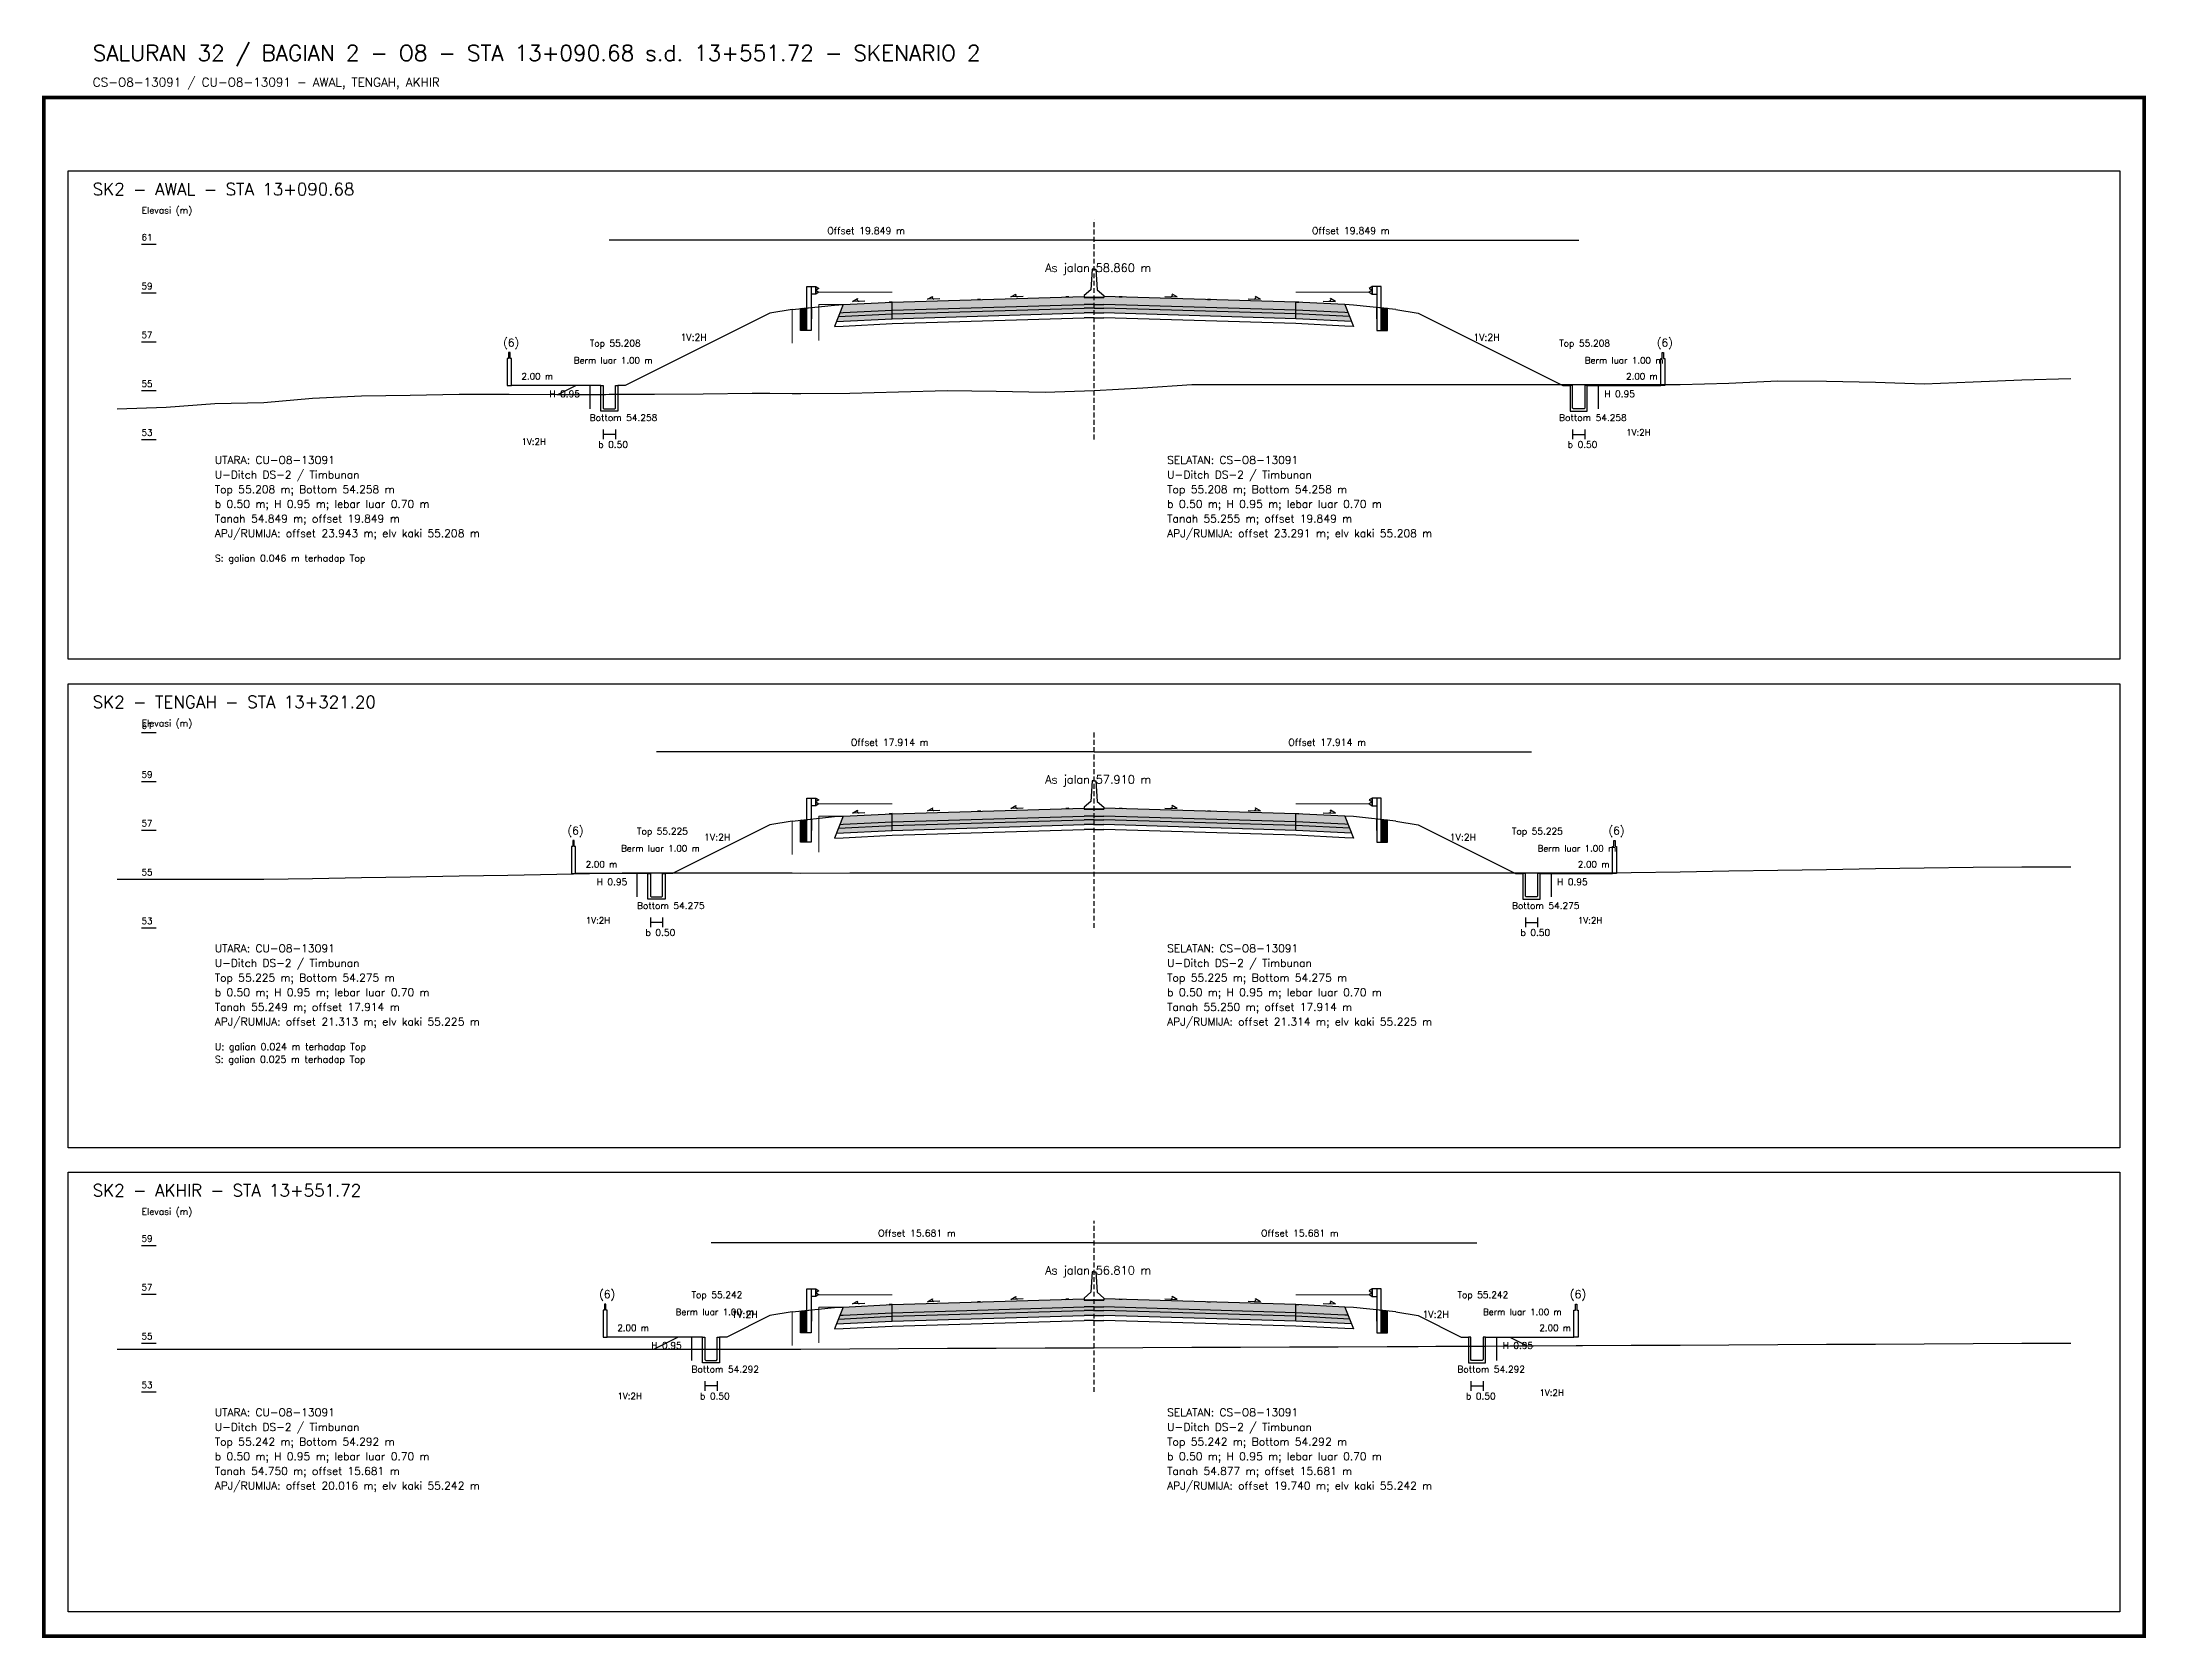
# Model space of a CAD drawing. Header units: metres. Extents: x -24715 to -24517, y 27498 to 30841.
# Drawn here: x -24617.7 to -24531.5, y 28479.2 to 28544.5 of the extents above; entities that cross this region are included whole.
import ezdxf

# ---------------------------------------------------------------- set-up
doc = ezdxf.new("R2010")
doc.units = ezdxf.units.M
doc.linetypes.add('PS_DASH', pattern=[0.3, 0.2, -0.1])
for name, color, linetype, lineweight in [('Dimensi', 230, 'Continuous', 20), ('GRS-ARSIR (HATCH)', 8, 'Continuous', 9), ('Guardrail', 20, 'Continuous', 30), ('HATCH - Beton ramping', 210, 'Continuous', 9), ('HATCH - LFA', 30, 'Continuous', 9), ('HATCH - Pavement', 50, 'Continuous', 9), ('Marka', 20, 'Continuous', 30), ('POT_ALL_GROUP', 2, 'Continuous', 70)]:
    doc.layers.add(name, color=color, linetype=linetype, lineweight=lineweight)
for name, color, linetype in [('POT_ALL_APJ', 2, 'Continuous'), ('POT_ALL_BORDER', 8, 'Continuous'), ('POT_ALL_CHANNEL2', 7, 'Continuous'), ('POT_ALL_DIM', 7, 'Continuous'), ('POT_ALL_GROUND', 1, 'Continuous'), ('POT_ALL_GUIDE', 8, 'Continuous'), ('POT_ALL_NOTE', 30, 'Continuous'), ('POT_ALL_ROAD', 4, 'Continuous')]:
    doc.layers.add(name, color=color, linetype=linetype)
doc.styles.get("Standard").update_dxf_attribs({"font": 'simplex.shx'})

msp = doc.modelspace()

# ---------------------------------------------------------------- texts
at = {"layer": 'POT_ALL_APJ'}
for s, height, p in [('(6)', 0.32, (-24598.77868, 28532.07224)), ('(6)', 0.32, (-24551.54468, 28532.07224)), ('2.00 m', 0.26, (-24598.02868, 28530.72224)), ('2.00 m', 0.26, (-24552.79468, 28530.72224)), ('(6)', 0.32, (-24596.14878, 28512.08901)), ('(6)', 0.32, (-24553.522, 28512.08901)), ('2.00 m', 0.26, (-24595.39878, 28510.73901)), ('2.00 m', 0.26, (-24554.772, 28510.73901)), ('(6)', 0.32, (-24594.85159, 28493.10578)), ('(6)', 0.32, (-24555.09579, 28493.10578)), ('2.00 m', 0.26, (-24594.10159, 28491.75578)), ('2.00 m', 0.26, (-24556.34579, 28491.75578))]:
    msp.add_text(s, height=height, dxfattribs=at).set_placement(p)
at = {"layer": 'POT_ALL_CHANNEL2'}
for s, height, p in [('Top 55.208', 0.27, (-24595.23442, 28532.07224)), ('Top 55.208', 0.27, (-24555.53734, 28532.07224)), ('Bottom 54.258', 0.27, (-24595.23442, 28529.02224)), ('Bottom 54.258', 0.27, (-24555.53734, 28529.02224)), ('UTARA: CU-O8-13091', 0.32, (-24610.58588, 28527.26387)), ('SELATAN: CS-O8-13091', 0.32, (-24571.58588, 28527.26387)), ('Top 55.225', 0.27, (-24593.30007, 28512.08901)), ('Top 55.225', 0.27, (-24557.47168, 28512.08901)), ('Bottom 54.275', 0.27, (-24593.30007, 28509.03901)), ('Bottom 54.275', 0.27, (-24557.47168, 28509.03901)), ('UTARA: CU-O8-13091', 0.32, (-24610.58588, 28507.26387)), ('SELATAN: CS-O8-13091', 0.32, (-24571.58588, 28507.26387)), ('Top 55.242', 0.27, (-24591.06734, 28493.10578)), ('Top 55.242', 0.27, (-24559.70441, 28493.10578)), ('Bottom 54.292', 0.27, (-24591.06734, 28490.05578)), ('Bottom 54.292', 0.27, (-24559.70441, 28490.05578)), ('UTARA: CU-O8-13091', 0.32, (-24610.58588, 28488.26387)), ('SELATAN: CS-O8-13091', 0.32, (-24571.58588, 28488.26387))]:
    msp.add_text(s, height=height, dxfattribs=at).set_placement(p)
at = {"layer": 'POT_ALL_DIM'}
for s, height, p in [('SK2 - AWAL - STA 13+090.68', 0.5, (-24615.58588, 28538.26387)), ('Elevasi (m)', 0.27, (-24613.58588, 28537.51387)), ('61', 0.26, (-24613.58588, 28536.41387)), ('Offset 19.849 m', 0.28, (-24585.51015, 28536.67387)), ('Offset 19.849 m', 0.28, (-24565.66161, 28536.67387)), ('As jalan 58.860 m', 0.34, (-24576.58588, 28535.12387)), ('59', 0.26, (-24613.58588, 28534.41387)), ('57', 0.26, (-24613.58588, 28532.41387)), ('1V:2H', 0.28, (-24591.5201, 28532.3044)), ('1V:2H', 0.28, (-24559.05165, 28532.3044)), ('Berm luar 1.00 m', 0.26, (-24595.88442, 28531.37224)), ('Berm luar 1.00 m', 0.26, (-24554.48734, 28531.37224)), ('55', 0.26, (-24613.58588, 28530.41387)), ('H 0.95', 0.27, (-24596.88442, 28529.99724)), ('H 0.95', 0.27, (-24553.68734, 28529.99724)), ('53', 0.26, (-24613.58588, 28528.41387)), ('1V:2H', 0.26, (-24552.79468, 28528.42224)), ('1V:2H', 0.26, (-24598.02868, 28528.05009)), ('b 0.50', 0.27, (-24594.88442, 28527.92224)), ('b 0.50', 0.27, (-24555.18734, 28527.92224)), ('U-Ditch DS-2 / Timbunan', 0.32, (-24610.58588, 28526.66387)), ('U-Ditch DS-2 / Timbunan', 0.32, (-24571.58588, 28526.66387)), ('Top 55.208 m; Bottom 54.258 m', 0.32, (-24610.58588, 28526.06387)), ('Top 55.208 m; Bottom 54.258 m', 0.32, (-24571.58588, 28526.06387)), ('Tanah 54.849 m; offset 19.849 m', 0.32, (-24610.58588, 28524.86387)), ('b 0.50 m; H 0.95 m; lebar luar 0.70 m', 0.32, (-24610.58588, 28525.46387)), ('Tanah 55.255 m; offset 19.849 m', 0.32, (-24571.58588, 28524.86387)), ('b 0.50 m; H 0.95 m; lebar luar 0.70 m', 0.32, (-24571.58588, 28525.46387)), ('APJ/RUMIJA: offset 23.943 m; elv kaki 55.208 m', 0.32, (-24610.58588, 28524.26387)), ('APJ/RUMIJA: offset 23.291 m; elv kaki 55.208 m', 0.32, (-24571.58588, 28524.26387)), ('SK2 - TENGAH - STA 13+321.20', 0.5, (-24615.58588, 28517.26387)), ('61', 0.26, (-24613.58588, 28516.41387)), ('Elevasi (m)', 0.27, (-24613.58588, 28516.51387)), ('Offset 17.914 m', 0.28, (-24584.54297, 28515.72347)), ('Offset 17.914 m', 0.28, (-24566.62878, 28515.72347)), ('59', 0.26, (-24613.58588, 28514.41387)), ('As jalan 57.910 m', 0.34, (-24576.58588, 28514.17347)), ('57', 0.26, (-24613.58588, 28512.41387)), ('Berm luar 1.00 m', 0.26, (-24593.95007, 28511.38901)), ('1V:2H', 0.28, (-24590.55293, 28511.83758)), ('1V:2H', 0.28, (-24560.01882, 28511.83758)), ('Berm luar 1.00 m', 0.26, (-24556.42168, 28511.38901)), ('55', 0.26, (-24613.58588, 28510.41387)), ('H 0.95', 0.27, (-24594.95007, 28510.01401)), ('H 0.95', 0.27, (-24555.62168, 28510.01401)), ('53', 0.26, (-24613.58588, 28508.41387)), ('1V:2H', 0.26, (-24595.39878, 28508.43901)), ('b 0.50', 0.27, (-24592.95007, 28507.93901)), ('b 0.50', 0.27, (-24557.12168, 28507.93901)), ('1V:2H', 0.26, (-24554.772, 28508.43901)), ('U-Ditch DS-2 / Timbunan', 0.32, (-24610.58588, 28506.66387)), ('U-Ditch DS-2 / Timbunan', 0.32, (-24571.58588, 28506.66387)), ('Top 55.225 m; Bottom 54.275 m', 0.32, (-24610.58588, 28506.06387)), ('Top 55.225 m; Bottom 54.275 m', 0.32, (-24571.58588, 28506.06387)), ('b 0.50 m; H 0.95 m; lebar luar 0.70 m', 0.32, (-24610.58588, 28505.46387)), ('b 0.50 m; H 0.95 m; lebar luar 0.70 m', 0.32, (-24571.58588, 28505.46387)), ('Tanah 55.249 m; offset 17.914 m', 0.32, (-24610.58588, 28504.86387)), ('APJ/RUMIJA: offset 21.313 m; elv kaki 55.225 m', 0.32, (-24610.58588, 28504.26387)), ('Tanah 55.250 m; offset 17.914 m', 0.32, (-24571.58588, 28504.86387)), ('APJ/RUMIJA: offset 21.314 m; elv kaki 55.225 m', 0.32, (-24571.58588, 28504.26387)), ('SK2 - AKHIR - STA 13+551.72', 0.5, (-24615.58588, 28497.26387)), ('Elevasi (m)', 0.27, (-24613.58588, 28496.51387)), ('Offset 15.681 m', 0.28, (-24583.42661, 28495.62387)), ('Offset 15.681 m', 0.28, (-24567.74514, 28495.62387)), ('59', 0.26, (-24613.58588, 28495.41387)), ('As jalan 56.810 m', 0.34, (-24576.58588, 28494.07387)), ('57', 0.26, (-24613.58588, 28493.41387)), ('Berm luar 1.00 m', 0.26, (-24591.71734, 28492.40578)), ('1V:2H', 0.28, (-24589.43657, 28492.29617)), ('1V:2H', 0.28, (-24561.13519, 28492.29617)), ('Berm luar 1.00 m', 0.26, (-24558.65441, 28492.40578)), ('55', 0.26, (-24613.58588, 28491.41387)), ('H 0.95', 0.27, (-24592.71734, 28491.03078)), ('H 0.95', 0.27, (-24557.85441, 28491.03078)), ('53', 0.26, (-24613.58588, 28489.41387)), ('1V:2H', 0.26, (-24594.10159, 28488.9636)), ('b 0.50', 0.27, (-24590.71734, 28488.95578)), ('b 0.50', 0.27, (-24559.35441, 28488.95578)), ('1V:2H', 0.26, (-24556.34579, 28489.10141)), ('Top 55.242 m; Bottom 54.292 m', 0.32, (-24610.58588, 28487.06387)), ('U-Ditch DS-2 / Timbunan', 0.32, (-24610.58588, 28487.66387)), ('Top 55.242 m; Bottom 54.292 m', 0.32, (-24571.58588, 28487.06387)), ('U-Ditch DS-2 / Timbunan', 0.32, (-24571.58588, 28487.66387)), ('b 0.50 m; H 0.95 m; lebar luar 0.70 m', 0.32, (-24610.58588, 28486.46387)), ('b 0.50 m; H 0.95 m; lebar luar 0.70 m', 0.32, (-24571.58588, 28486.46387)), ('Tanah 54.750 m; offset 15.681 m', 0.32, (-24610.58588, 28485.86387)), ('APJ/RUMIJA: offset 20.016 m; elv kaki 55.242 m', 0.32, (-24610.58588, 28485.26387)), ('Tanah 54.877 m; offset 15.681 m', 0.32, (-24571.58588, 28485.86387)), ('APJ/RUMIJA: offset 19.740 m; elv kaki 55.242 m', 0.32, (-24571.58588, 28485.26387))]:
    msp.add_text(s, height=height, dxfattribs=at).set_placement(p)
at = {"layer": 'POT_ALL_GROUP', "lineweight": 0}
for s, height, p in [('SALURAN 32 / BAGIAN 2 - O8 - STA 13+090.68 s.d. 13+551.72 - SKENARIO 2', 0.65, (-24615.58588, 28543.76387)), ('CS-O8-13091 / CU-O8-13091 - AWAL, TENGAH, AKHIR', 0.36, (-24615.58588, 28542.71387))]:
    msp.add_text(s, height=height, dxfattribs=at).set_placement(p)
at = {"layer": 'POT_ALL_NOTE'}
for s, p in [('S: galian 0.046 m terhadap Top', (-24610.58588, 28523.26387)), ('S: galian 0.025 m terhadap Top', (-24610.58588, 28502.74387)), ('U: galian 0.024 m terhadap Top', (-24610.58588, 28503.26387))]:
    msp.add_text(s, height=0.28, dxfattribs=at).set_placement(p)

# ---------------------------------------------------------------- blocks, each defined once
blk = doc.blocks.new('JALAN_ASLI_TIPIKAL_2OKT_METER')
at = {"layer": 'Guardrail', "lineweight": 9}
h = blk.add_hatch(dxfattribs=at)
h.set_pattern_fill('JIS_LC_20', color=256, scale=0.002)
h.set_pattern_definition([(45, (-29.65569, -21.99233), (-0.02828427, 0.02828427), []), (45, (-29.65489, -21.99233), (-0.02828427, 0.02828427), [])])
h.paths.add_polyline_path([(-12.025, -1.394), (-11.753, -1.394), (-11.753, -0.471), (-12.018, -0.498)])
h = blk.add_hatch(dxfattribs=at)
h.set_pattern_fill('JIS_LC_20', color=256, scale=0.002)
h.set_pattern_definition([(45, (-29.40569, -21.99233), (-0.02828427, 0.02828427), []), (45, (-29.40489, -21.99233), (-0.02828427, 0.02828427), [])])
h.paths.add_polyline_path([(12.018, -0.498), (11.753, -0.471), (11.753, -1.394), (12.025, -1.394)])
at = {"layer": 'HATCH - Beton ramping'}
h = blk.add_hatch(dxfattribs=at)
h.set_pattern_fill('AR-CONC', color=256, scale=0.0005)
h.set_pattern_definition([(50, (-28.949556, -21.99233), (0.09109233, -0.00796954), [0.009525, -0.104775]), (355, (-28.94956, -21.99233), (-0.0176217, 0.09552842), [0.00762, -0.0838203]), (100.45144, (-28.941965, -21.992995), (0.07347062, 0.08755888), [0.008095, -0.08904512]), (46.1842, (-28.94956, -21.96693), (0.13553952, -0.02102116), [0.0142875, -0.1571625]), (96.63556, (-28.93826, -21.96868), (0.11870207, 0.12371306), [0.0121425, -0.1335678]), (351.18415, (-28.94956, -21.96693), (0.11870207, 0.12371306), [0.01143, -0.12572987]), (21, (-28.936856, -21.97328), (0.0758072, -0.0511326), [0.009525, -0.104775]), (326, (-28.93686, -21.97328), (0.03090101, 0.09209398), [0.00762, -0.08382]), (71.45144, (-28.93054, -21.97754), (0.1067082, 0.04096138), [0.008095, -0.08904497]), (37.5, (-28.949556, -21.99233), (0.001544302, 0.04227752), [0, -0.082804, 0, -0.08509, 0, -0.0841375]), (7.5, (-28.949556, -21.99233), (0.03340983, 0.05009029), [0, -0.048514, 0, -0.080899, 0, -0.0320675]), (327.5, (-28.977877, -21.99233), (0.067795298, -0.002864372), [0, -0.03175, 0, -0.09906, 0, -0.131445]), (317.5, (-28.990577, -21.99233), (0.07406459, 0.01271325), [0, -0.041275, 0, -0.065786, 0, -0.093345])])
h.paths.add_polyline_path([(-8.27, -0.566), (-10.401, -0.666), (-10.461, -0.826), (-8.27, -0.716)])
h.paths.add_polyline_path([(-0.4, -0.48), (0, -0.48), (0, -0.33), (-0.4, -0.33), (-8.27, -0.566), (-8.27, -0.716)])
h = blk.add_hatch(dxfattribs=at)
h.set_pattern_fill('AR-CONC', color=256, scale=0.0005)
h.set_pattern_definition([(50, (-28.699556, -21.99233), (0.09109233, -0.00796954), [0.009525, -0.104775]), (355, (-28.69956, -21.99233), (-0.01762171, 0.09552842), [0.00762, -0.0838203]), (100.45144, (-28.691965, -21.992995), (0.07347062, 0.08755888), [0.008095, -0.08904512]), (46.1842, (-28.69956, -21.96693), (0.13553952, -0.02102116), [0.0142875, -0.1571625]), (96.63556, (-28.68826, -21.96868), (0.11870207, 0.12371306), [0.0121425, -0.1335678]), (351.18415, (-28.69956, -21.96693), (0.11870207, 0.12371306), [0.01143, -0.12572987]), (21, (-28.686856, -21.97328), (0.0758072, -0.0511326), [0.009525, -0.104775]), (326, (-28.68686, -21.97328), (0.03090101, 0.09209398), [0.00762, -0.08382]), (71.45144, (-28.68054, -21.97754), (0.10670821, 0.04096138), [0.008095, -0.08904497]), (37.5, (-28.699556, -21.99233), (0.001544302, 0.04227752), [0, -0.082804, 0, -0.08509, 0, -0.0841375]), (7.5, (-28.699556, -21.99233), (0.03340983, 0.050090287), [0, -0.048514, 0, -0.080899, 0, -0.0320675]), (327.5, (-28.727877, -21.99233), (0.067795298, -0.002864372), [0, -0.03175, 0, -0.09906, 0, -0.131445]), (317.5, (-28.740577, -21.99233), (0.07406459, 0.012713246), [0, -0.041275, 0, -0.065786, 0, -0.093345])])
h.paths.add_polyline_path([(8.27, -0.566), (10.401, -0.666), (10.461, -0.826), (8.27, -0.716)])
h.paths.add_polyline_path([(0.4, -0.48), (0, -0.48), (0, -0.33), (0.4, -0.33), (8.27, -0.566), (8.27, -0.716)])
at = {"layer": 'HATCH - LFA'}
h = blk.add_hatch(dxfattribs=at)
h.set_pattern_fill('GRAVEL', color=256, scale=0.0075)
h.set_pattern_definition([(228.012788, (-28.812396, -21.801831), (-1.524, -1.7145), [0.0256291, -2.5372863]), (184.96974, (-28.829541, -21.820881), (2.2859999991, 0.1905000109), [0.04398035, -4.3540537]), (132.510447, (-28.873356, -21.824691), (1.9050000008, -2.0954999993), [0.0310111, -3.0701042]), (267.27369, (-28.947651, -21.872316), (0.1905000004, 3.81), [0.0400503, -3.9649828]), (292.833654, (-28.949556, -21.912321), (-0.9525, 2.286), [0.0392725, -3.8879856]), (357.27369, (-28.934316, -21.948516), (-3.81, 0.1905000004), [0.0400503, -3.9649828]), (37.69424, (-28.894311, -21.950421), (-2.4764999999, -1.9050000001), [0.0529645, -5.24348365]), (72.255328, (-28.852401, -21.918036), (1.3335000004, 4.1909999999), [0.050004, -4.95039425]), (121.429566, (-28.837161, -21.870411), (-1.5240000002, 2.4764999999), [0.040186, -3.9784159]), (175.23636, (-28.858116, -21.836121), (2.0955, -0.1905), [0.0458785, -2.2480453]), (222.397438, (-28.903836, -21.832311), (-2.2859999999, -2.0955000001), [0.05933084, -5.8737579]), (138.814075, (-28.759056, -21.874221), (-1.3335, 1.143), [0.0202503, -2.0047924]), (171.469234, (-28.774296, -21.860886), (2.4765, -0.3809999996), [0.03852615, -3.8140979]), (225, (-28.8124, -21.85517), (0, -0.1905), [0.0269407, -0.242467]), (203.19859, (-28.82573, -21.832311), (0.9525, 0.381), [0.0145081, -1.4362967]), (291.80141, (-28.839066, -21.838026), (-0.1905, 0.5715), [0.0205174, -1.0053565]), (30.96376, (-28.831446, -21.857076), (0.5715, 0.381), [0.033324, -1.0774724]), (161.56505, (-28.80287, -21.83993), (0.381, -0.1905), [0.0240965, -0.5783174]), (16.38954, (-28.949556, -21.838026), (1.905, 0.5715), [0.0337566, -3.341912]), (70.346176, (-28.917171, -21.828501), (-0.762, -2.0955), [0.0283199, -2.8036662]), (293.19859, (-28.80287, -21.801831), (-0.381, 0.9525), [0.029016, -1.4217888]), (343.61046, (-28.791441, -21.828501), (-1.905, 0.5715), [0.0337566, -3.341912]), (339.443955, (-28.949556, -21.956136), (-0.9525, 0.381), [0.0325526, -1.5950801]), (294.77514, (-28.919076, -21.967566), (-0.952500001, 2.0954999995), [0.0272754, -2.7002695]), (66.80141, (-28.800966, -21.992331), (0.381, 0.9525), [0.029016, -1.4217888]), (17.354025, (-28.789536, -21.965661), (-2.4765, -0.762), [0.0319337, -3.1614282]), (69.443955, (-28.89431, -21.992331), (-0.381, -0.9525), [0.0162763, -1.6113564]), (101.30993, (-28.812396, -21.99233), (-0.1905, 0.762), [0.0097136, -0.9616496]), (165.96376, (-28.8143, -21.982806), (0.5715, -0.1905), [0.0392725, -0.7461791]), (186.009006, (-28.852401, -21.973281), (1.905, 0.1905), [0.036395, -3.6031024]), (303.69007, (-28.831446, -21.87422), (-0.1905, 0.381), [0.0274743, -0.6593832]), (353.157227, (-28.816206, -21.897081), (3.2385, -0.3809999998), [0.0479668, -4.7487007]), (60.945396, (-28.76858, -21.902796), (-0.762, -1.3335), [0.0196131, -1.9417044]), (90, (-28.75906, -21.88565), (-0.1905, 0.1905), [0.01143, -0.17907]), (120.256437, (-28.856211, -21.967566), (0.762, -1.3335), [0.026465, -2.6200456]), (48.012787, (-28.869546, -21.944706), (1.524, 1.7145), [0.0512582, -2.5116572]), (0, (-28.83526, -21.9066), (0.1905, 0.1905), [0.04953, -0.14097]), (325.304846, (-28.785726, -21.906606), (1.9050000007, -1.333499999), [0.0301207, -2.9819488]), (254.0546, (-28.76096, -21.92375), (-0.1905, -0.762), [0.0277372, -1.3591238]), (207.645975, (-28.768581, -21.950421), (-3.6195000001, -1.9049999997), [0.0451609, -4.4709348]), (175.426079, (-28.808586, -21.971376), (-2.4765, 0.1905), [0.0477772, -4.7299385])])
h.paths.add_polyline_path([(-8.27, -0.716), (-10.461, -0.826), (-10.54, -1.03), (-8.27, -0.916)])
h.paths.add_polyline_path([(-0.4, -0.68), (0, -0.68), (0, -0.48), (-0.4, -0.48), (-8.27, -0.716), (-8.27, -0.916)])
h = blk.add_hatch(dxfattribs=at)
h.set_pattern_fill('GRAVEL', color=256, scale=0.0075)
h.set_pattern_definition([(228.012788, (-28.562396, -21.801831), (-1.524, -1.7145), [0.0256291, -2.5372863]), (184.96974, (-28.579541, -21.820881), (2.2859999991, 0.1905000109), [0.04398035, -4.3540537]), (132.510447, (-28.623356, -21.824691), (1.9050000008, -2.0954999993), [0.0310111, -3.0701042]), (267.27369, (-28.697651, -21.872316), (0.1905000004, 3.81), [0.04005034, -3.9649828]), (292.833654, (-28.699556, -21.912321), (-0.9525, 2.286), [0.0392725, -3.8879856]), (357.27369, (-28.684316, -21.948516), (-3.81, 0.1905000004), [0.04005034, -3.9649828]), (37.69424, (-28.644311, -21.950421), (-2.4764999999, -1.9050000001), [0.0529645, -5.24348365]), (72.255328, (-28.602401, -21.918036), (1.3335000004, 4.1909999999), [0.050004, -4.95039425]), (121.429566, (-28.587161, -21.870411), (-1.5240000002, 2.4764999999), [0.040186, -3.9784159]), (175.23636, (-28.608116, -21.836121), (2.0955, -0.1905000003), [0.0458785, -2.2480453]), (222.397438, (-28.653836, -21.832311), (-2.2859999999, -2.0955000001), [0.05933084, -5.87375794]), (138.814075, (-28.509056, -21.874221), (-1.3335, 1.143), [0.02025034, -2.0047924]), (171.469234, (-28.524296, -21.860886), (2.4765, -0.3809999996), [0.03852615, -3.8140979]), (225, (-28.5624, -21.85517), (0, -0.1905), [0.0269407, -0.242467]), (203.19859, (-28.57573, -21.832311), (0.9525, 0.381), [0.0145081, -1.4362967]), (291.80141, (-28.589066, -21.838026), (-0.1905, 0.5715), [0.0205174, -1.0053565]), (30.96376, (-28.581446, -21.857076), (0.5715, 0.381), [0.033324, -1.0774724]), (161.56505, (-28.55287, -21.83993), (0.381, -0.1905), [0.0240965, -0.57831736]), (16.38954, (-28.699556, -21.838026), (1.905, 0.5715), [0.0337566, -3.341912]), (70.346176, (-28.667171, -21.828501), (-0.762, -2.0955), [0.0283199, -2.8036662]), (293.19859, (-28.55287, -21.801831), (-0.381, 0.9525), [0.029016, -1.4217888]), (343.61046, (-28.541441, -21.828501), (-1.905, 0.5714999999), [0.0337566, -3.341912]), (339.443955, (-28.699556, -21.956136), (-0.9525, 0.381), [0.03255264, -1.5950801]), (294.77514, (-28.669076, -21.967566), (-0.952500001, 2.0954999995), [0.0272754, -2.7002695]), (66.80141, (-28.550966, -21.992331), (0.381, 0.9525), [0.029016, -1.4217888]), (17.354025, (-28.539536, -21.965661), (-2.4765, -0.7620000002), [0.0319337, -3.1614282]), (69.443955, (-28.64431, -21.992331), (-0.381, -0.9525), [0.0162763, -1.6113564]), (101.30993, (-28.562396, -21.99233), (-0.1905, 0.762), [0.0097136, -0.9616496]), (165.96376, (-28.5643, -21.982806), (0.5715, -0.1905), [0.0392725, -0.7461791]), (186.009006, (-28.602401, -21.973281), (1.905, 0.1905), [0.036395, -3.6031024]), (303.69007, (-28.581446, -21.87422), (-0.1905, 0.381), [0.0274743, -0.6593832]), (353.157227, (-28.566206, -21.897081), (3.2385, -0.3809999998), [0.04796676, -4.7487007]), (60.945396, (-28.51858, -21.902796), (-0.762, -1.3335), [0.0196131, -1.9417044]), (90, (-28.50906, -21.88565), (-0.1905, 0.1905), [0.01143, -0.17907]), (120.256437, (-28.606211, -21.967566), (0.762, -1.3335), [0.026465, -2.62004556]), (48.012787, (-28.619546, -21.944706), (1.524, 1.7145), [0.0512582, -2.5116572]), (0, (-28.58526, -21.9066), (0.1905, 0.1905), [0.04953, -0.14097]), (325.304846, (-28.535726, -21.906606), (1.9050000007, -1.333499999), [0.0301207, -2.98194875]), (254.054604, (-28.51096, -21.92375), (-0.1905, -0.762), [0.0277372, -1.35912375]), (207.645975, (-28.518581, -21.950421), (-3.6195000001, -1.9049999997), [0.0451609, -4.4709348]), (175.426079, (-28.558586, -21.971376), (-2.4765, 0.1905), [0.0477772, -4.7299385])])
h.paths.add_polyline_path([(8.27, -0.716), (10.461, -0.826), (10.54, -1.03), (8.27, -0.916)])
h.paths.add_polyline_path([(0.4, -0.68), (0, -0.68), (0, -0.48), (0.4, -0.48), (8.27, -0.716), (8.27, -0.916)])
at = {"layer": 'HATCH - Pavement'}
h = blk.add_hatch(dxfattribs=at)
h.set_pattern_fill('AR-CONC', color=256, scale=0.001)
h.set_pattern_definition([(50, (-89.43046, -52.62889), (0.18218467, -0.01593909), [0.01905, -0.20955]), (355, (-89.43046, -52.6289), (-0.03524342, 0.19105685), [0.01524, -0.1676406]), (100.45144, (-89.41528, -52.63022), (0.14694125, 0.17511775), [0.01619, -0.17809024]), (46.1842, (-89.43046, -52.5781), (0.27107904, -0.04204233), [0.028575, -0.314325]), (96.63556, (-89.40787, -52.5816), (0.23740413, 0.2474261), [0.024285, -0.2671356]), (351.18415, (-89.43046, -52.5781), (0.2374041, 0.2474261), [0.02286, -0.2514597]), (21, (-89.40506, -52.59079), (0.1516144, -0.1022652), [0.01905, -0.20955]), (326, (-89.40506, -52.5908), (0.06180203, 0.18418797), [0.01524, -0.16764]), (71.45144, (-89.39243, -52.59931), (0.21341642, 0.08192277), [0.01619, -0.17808994]), (37.5, (-89.43046, -52.62889), (0.003088603, 0.08455504), [0, -0.165608, 0, -0.17018, 0, -0.168275]), (7.5, (-89.43046, -52.62889), (0.06681966, 0.100180575), [0, -0.097028, 0, -0.161798, 0, -0.064135]), (327.5, (-89.4871, -52.62889), (0.135590595, -0.005728744), [0, -0.0635, 0, -0.19812, 0, -0.26289]), (317.5, (-89.5125, -52.62889), (0.14812918, 0.02542649), [0, -0.08255, 0, -0.131572, 0, -0.18669])])
h.paths.add_polyline_path([(-8.27, -0.236), (-10.27, -0.336), (-10.401, -0.673), (-10.27, -0.666), (-8.27, -0.566)])
h.paths.add_polyline_path([(-0.4, -0.33), (0, -0.33), (0, 0), (-0.4, 0), (-8.27, -0.236), (-8.27, -0.566)])
h = blk.add_hatch(dxfattribs=at)
h.set_pattern_fill('AR-CONC', color=256, scale=0.001)
h.set_pattern_definition([(50, (-89.18046, -52.62889), (0.18218467, -0.01593909), [0.01905, -0.20955]), (355, (-89.18046, -52.6289), (-0.03524342, 0.19105685), [0.01524, -0.16764058]), (100.45144, (-89.16528, -52.63022), (0.14694125, 0.17511775), [0.01619, -0.17809024]), (46.1842, (-89.18046, -52.5781), (0.27107904, -0.04204233), [0.028575, -0.314325]), (96.63556, (-89.15787, -52.5816), (0.23740413, 0.2474261), [0.024285, -0.2671356]), (351.18415, (-89.18046, -52.5781), (0.2374041, 0.2474261), [0.02286, -0.2514597]), (21, (-89.15506, -52.59079), (0.1516144, -0.1022652), [0.01905, -0.20955]), (326, (-89.15506, -52.5908), (0.06180203, 0.18418797), [0.01524, -0.16764]), (71.45144, (-89.14243, -52.59931), (0.21341642, 0.08192277), [0.01619, -0.17808994]), (37.5, (-89.18046, -52.62889), (0.003088603, 0.08455504), [0, -0.165608, 0, -0.17018, 0, -0.168275]), (7.5, (-89.18046, -52.62889), (0.06681966, 0.100180575), [0, -0.097028, 0, -0.161798, 0, -0.064135]), (327.5, (-89.2371, -52.62889), (0.135590595, -0.005728744), [0, -0.0635, 0, -0.19812, 0, -0.26289]), (317.5, (-89.2625, -52.62889), (0.14812918, 0.02542649), [0, -0.08255, 0, -0.131572, 0, -0.18669])])
h.paths.add_polyline_path([(8.27, -0.236), (10.27, -0.336), (10.401, -0.673), (10.27, -0.666), (8.27, -0.566)])
h.paths.add_polyline_path([(0.4, -0.33), (0, -0.33), (0, 0), (0.4, 0), (8.27, -0.236), (8.27, -0.566)])
at = {"layer": 'Marka'}
h = blk.add_hatch(color=256, dxfattribs=at)
h.dxf.hatch_style = 1
h.paths.add_polyline_path([(-8.27, -0.23), (-8.39, -0.236), (-8.39, -0.242), (-8.27, -0.236)])
h.paths.add_polyline_path([(-4.65, -0.122), (-4.77, -0.125), (-4.77, -0.131), (-4.65, -0.128)])
h.paths.add_polyline_path([(-1.03, -0.019), (-1.03, -0.013), (-1.15, -0.017), (-1.15, -0.023)])
h = blk.add_hatch(color=256, dxfattribs=at)
h.dxf.hatch_style = 1
h.paths.add_polyline_path([(8.27, -0.23), (8.39, -0.236), (8.39, -0.242), (8.27, -0.236)])
h.paths.add_polyline_path([(4.65, -0.122), (4.77, -0.125), (4.77, -0.131), (4.65, -0.128)])
h.paths.add_polyline_path([(1.03, -0.019), (1.03, -0.013), (1.15, -0.017), (1.15, -0.023)])
for p, q in [((-8.27, -0.236), (-0.4, 0)), ((8.27, -0.236), (0.4, 0)), ((-12.353, -0.533), (-10.622, -0.354)), ((-10.27, -0.336), (-10.62, -1.234)), ((-10.62, -0.354), (-10.27, -0.336)), ((-10.461, -0.826), (-8.27, -0.716)), ((-10.401, -0.673), (-10.27, -0.666)), ((-10.27, -0.336), (-8.27, -0.236)), ((-10.27, -0.666), (-8.27, -0.566)), ((-8.27, -0.916), (-8.27, -0.236)), ((-8.27, -0.566), (-0.4, -0.33)), ((-8.27, -0.716), (-0.4, -0.48)), ((-8.27, -0.916), (-0.4, -0.68)), ((0, -0.05), (-0.4, -0.05)), ((0, -0.33), (-0.4, -0.33)), ((0, -0.48), (-0.4, -0.48)), ((0, -0.68), (-0.4, -0.68)), ((0, -0.05), (0.4, -0.05)), ((0, -0.33), (0.4, -0.33)), ((0, -0.48), (0.4, -0.48)), ((0, -0.68), (0.4, -0.68)), ((8.27, -0.566), (0.4, -0.33)), ((8.27, -0.716), (0.4, -0.48)), ((8.27, -0.916), (0.4, -0.68)), ((8.27, -0.916), (8.27, -0.236)), ((10.27, -0.336), (8.27, -0.236)), ((10.27, -0.666), (8.27, -0.566)), ((10.461, -0.826), (8.27, -0.716)), ((10.27, -0.336), (10.62, -1.234)), ((10.62, -0.354), (10.27, -0.336)), ((10.401, -0.673), (10.27, -0.666)), ((12.353, -0.533), (10.622, -0.354)), ((-10.62, -1.234), (-10.27, -1.216)), ((-10.54, -1.03), (-8.27, -0.916)), ((-10.27, -1.216), (-8.27, -1.116)), ((-8.27, -1.116), (-0.4, -0.88)), ((0, -0.88), (-0.4, -0.88)), ((0, -0.88), (0.4, -0.88)), ((8.27, -1.116), (0.4, -0.88)), ((10.54, -1.03), (8.27, -0.916)), ((10.27, -1.216), (8.27, -1.116)), ((10.62, -1.234), (10.27, -1.216))]:
    blk.add_line(p, q)
for points in [[(0, 1.11), (-0.075, 1.11), (-0.125, 0.27), (-0.4, 0.03), (-0.4, -0.05), (0, -0.05)], [(0, 1.11), (0.075, 1.11), (0.125, 0.27), (0.4, 0.03), (0.4, -0.05), (0, -0.05)], [(-6.818, -0.116), (-6.616, 0)], [(-3.401, -0.02), (-3.199, 0.096)], [(3.401, -0.02), (3.199, 0.096)], [(6.818, -0.116), (6.616, 0)], [(-9.887, -0.208), (-9.686, -0.092)], [(-9.387, -0.193), (-9.887, -0.208)], [(-6.318, -0.101), (-6.818, -0.116)], [(-2.901, -0.005), (-3.401, -0.02)], [(2.901, -0.005), (3.401, -0.02)], [(6.318, -0.101), (6.818, -0.116)], [(9.387, -0.193), (9.887, -0.208)], [(9.887, -0.208), (9.686, -0.092)]]:
    blk.add_lwpolyline(points)
for centre, start, end in [((-6.556, -0.037), 148.28164, 271.71836), ((-3.139, 0.059), 148.28164, 271.71836), ((3.139, 0.059), 268.28164, 31.71836), ((6.556, -0.037), 268.28164, 31.71836), ((-9.625, -0.129), 148.28164, 271.71836), ((9.625, -0.129), 268.28164, 31.71836)]:
    blk.add_arc(centre, 0.0711, start, end)
at = {"layer": 'Dimensi'}
for p, q in [((-8.27, 0.168), (-11.27, 0.168)), ((8.27, 0.168), (11.27, 0.168))]:
    blk.add_line(p, q, dxfattribs=at)
at = {"layer": 'GRS-ARSIR (HATCH)'}
for p, q in [((-12.353, -0.533), (-12.353, -1.909)), ((-11.27, -0.336), (-11.27, -1.803)), ((-10.27, -0.336), (-11.27, -0.336))]:
    blk.add_line(p, q, dxfattribs=at)
at = {"layer": 'Guardrail'}
for points in [[(-11.753, -1.394), (-11.753, 0.406), (-11.575, 0.406), (-11.575, -1.394), (-11.753, -1.394)], [(-11.575, 0.406), (-11.397, 0.406), (-11.397, 0.094), (-11.575, 0.094)], [(-11.397, 0.25), (-11.397, 0.406), (-11.262, 0.328), (-11.397, 0.25)], [(-11.397, 0.094), (-11.397, 0.25), (-11.262, 0.172), (-11.397, 0.094)], [(11.397, 0.25), (11.397, 0.406), (11.262, 0.328), (11.397, 0.25)], [(11.397, 0.094), (11.397, 0.25), (11.262, 0.172), (11.397, 0.094)], [(11.575, 0.406), (11.397, 0.406), (11.397, 0.094), (11.575, 0.094)], [(11.753, -1.394), (11.753, 0.406), (11.575, 0.406), (11.575, -1.394), (11.753, -1.394)], [(-11.575, -1.394), (-12.025, -1.394), (-12.018, -0.498), (-11.568, -0.453), (-11.575, -1.394)], [(11.575, -1.394), (12.025, -1.394), (12.018, -0.498), (11.568, -0.453), (11.575, -1.394)]]:
    blk.add_lwpolyline(points, dxfattribs=at)
at = {"layer": 'Marka'}
for points in [[(-8.39, -0.242), (-8.27, -0.236), (-8.27, -0.23), (-8.39, -0.236), (-8.39, -0.242)], [(8.39, -0.242), (8.27, -0.236), (8.27, -0.23), (8.39, -0.236), (8.39, -0.242)]]:
    blk.add_lwpolyline(points, dxfattribs=at)
for points in [[(-4.65, -0.122), (-4.77, -0.125), (-4.77, -0.131), (-4.65, -0.128)], [(-1.03, -0.013), (-1.15, -0.017), (-1.15, -0.023), (-1.03, -0.019)], [(1.03, -0.013), (1.15, -0.017), (1.15, -0.023), (1.03, -0.019)], [(4.65, -0.122), (4.77, -0.125), (4.77, -0.131), (4.65, -0.128)]]:
    blk.add_lwpolyline(points, close=True, dxfattribs=at)

# ---------------------------------------------------------------- linework, layer by layer
at = {"layer": 'POT_ALL_APJ', "linetype": 'Continuous'}
for points in [[(-24598.61368, 28531.57665), (-24598.61368, 28530.47224), (-24598.44368, 28530.47224), (-24598.44368, 28531.57665), (-24598.49868, 28531.57665), (-24598.49868, 28531.82665), (-24598.52868, 28531.82665), (-24598.55868, 28531.82665), (-24598.55868, 28531.57665), (-24598.61368, 28531.57665)], [(-24551.20968, 28531.57665), (-24551.20968, 28530.47224), (-24551.37968, 28530.47224), (-24551.37968, 28531.57665), (-24551.32468, 28531.57665), (-24551.32468, 28531.82665), (-24551.29468, 28531.82665), (-24551.26468, 28531.82665), (-24551.26468, 28531.57665), (-24551.20968, 28531.57665)], [(-24595.78442, 28530.47224), (-24598.44368, 28530.47224)], [(-24553.38734, 28530.47224), (-24551.37968, 28530.47224)], [(-24595.98378, 28511.59342), (-24595.98378, 28510.48901), (-24595.81378, 28510.48901), (-24595.81378, 28511.59342), (-24595.86878, 28511.59342), (-24595.86878, 28511.84342), (-24595.89878, 28511.84342), (-24595.92878, 28511.84342), (-24595.92878, 28511.59342), (-24595.98378, 28511.59342)], [(-24553.187, 28511.59342), (-24553.187, 28510.48901), (-24553.357, 28510.48901), (-24553.357, 28511.59342), (-24553.302, 28511.59342), (-24553.302, 28511.84342), (-24553.272, 28511.84342), (-24553.242, 28511.84342), (-24553.242, 28511.59342), (-24553.187, 28511.59342)], [(-24593.85007, 28510.48901), (-24595.81378, 28510.48901)], [(-24555.32168, 28510.48901), (-24553.357, 28510.48901)], [(-24594.68659, 28492.61019), (-24594.68659, 28491.50578), (-24594.51659, 28491.50578), (-24594.51659, 28492.61019), (-24594.57159, 28492.61019), (-24594.57159, 28492.86019), (-24594.60159, 28492.86019), (-24594.63159, 28492.86019), (-24594.63159, 28492.61019), (-24594.68659, 28492.61019)], [(-24554.76079, 28492.61019), (-24554.76079, 28491.50578), (-24554.93079, 28491.50578), (-24554.93079, 28492.61019), (-24554.87579, 28492.61019), (-24554.87579, 28492.86019), (-24554.84579, 28492.86019), (-24554.81579, 28492.86019), (-24554.81579, 28492.61019), (-24554.76079, 28492.61019)], [(-24591.61734, 28491.50578), (-24594.51659, 28491.50578)], [(-24557.55441, 28491.50578), (-24554.93079, 28491.50578)]]:
    msp.add_lwpolyline(points, dxfattribs=at)
at = {"layer": 'POT_ALL_BORDER', "linetype": 'Continuous'}
for points in [[(-24616.58588, 28539.26387), (-24532.58588, 28539.26387), (-24532.58588, 28519.26387), (-24616.58588, 28519.26387), (-24616.58588, 28539.26387)], [(-24616.58588, 28518.26387), (-24532.58588, 28518.26387), (-24532.58588, 28499.26387), (-24616.58588, 28499.26387), (-24616.58588, 28518.26387)], [(-24616.58588, 28498.26387), (-24532.58588, 28498.26387), (-24532.58588, 28480.26387), (-24616.58588, 28480.26387), (-24616.58588, 28498.26387)]]:
    msp.add_lwpolyline(points, dxfattribs=at)
at = {"layer": 'POT_ALL_CHANNEL2', "linetype": 'Continuous'}
for points in [[(-24594.18442, 28530.47224), (-24594.08442, 28530.47224), (-24594.08442, 28529.42224), (-24594.78442, 28529.42224), (-24594.78442, 28530.47224), (-24594.68442, 28530.47224), (-24594.68442, 28529.55224), (-24594.65442, 28529.52224), (-24594.21442, 28529.52224), (-24594.18442, 28529.55224), (-24594.18442, 28530.47224)], [(-24554.98734, 28530.47224), (-24555.08734, 28530.47224), (-24555.08734, 28529.42224), (-24554.38734, 28529.42224), (-24554.38734, 28530.47224), (-24554.48734, 28530.47224), (-24554.48734, 28529.55224), (-24554.51734, 28529.52224), (-24554.95734, 28529.52224), (-24554.98734, 28529.55224), (-24554.98734, 28530.47224)], [(-24592.25007, 28510.48901), (-24592.15007, 28510.48901), (-24592.15007, 28509.43901), (-24592.85007, 28509.43901), (-24592.85007, 28510.48901), (-24592.75007, 28510.48901), (-24592.75007, 28509.56901), (-24592.72007, 28509.53901), (-24592.28007, 28509.53901), (-24592.25007, 28509.56901), (-24592.25007, 28510.48901)], [(-24556.92168, 28510.48901), (-24557.02168, 28510.48901), (-24557.02168, 28509.43901), (-24556.32168, 28509.43901), (-24556.32168, 28510.48901), (-24556.42168, 28510.48901), (-24556.42168, 28509.56901), (-24556.45168, 28509.53901), (-24556.89168, 28509.53901), (-24556.92168, 28509.56901), (-24556.92168, 28510.48901)], [(-24590.01734, 28491.50578), (-24589.91734, 28491.50578), (-24589.91734, 28490.45578), (-24590.61734, 28490.45578), (-24590.61734, 28491.50578), (-24590.51734, 28491.50578), (-24590.51734, 28490.58578), (-24590.48734, 28490.55578), (-24590.04734, 28490.55578), (-24590.01734, 28490.58578), (-24590.01734, 28491.50578)], [(-24559.15441, 28491.50578), (-24559.25441, 28491.50578), (-24559.25441, 28490.45578), (-24558.55441, 28490.45578), (-24558.55441, 28491.50578), (-24558.65441, 28491.50578), (-24558.65441, 28490.58578), (-24558.68441, 28490.55578), (-24559.12441, 28490.55578), (-24559.15441, 28490.58578), (-24559.15441, 28491.50578)]]:
    msp.add_lwpolyline(points, dxfattribs=at)
at = {"layer": 'POT_ALL_DIM', "linetype": 'Continuous'}
for points in [[(-24574.58588, 28536.42387), (-24594.43442, 28536.42387)], [(-24574.58588, 28536.42387), (-24554.73734, 28536.42387)], [(-24595.23442, 28530.47224), (-24595.23442, 28529.52224)], [(-24553.93734, 28530.47224), (-24553.93734, 28529.52224)], [(-24594.68442, 28528.67224), (-24594.68442, 28528.27224)], [(-24594.18442, 28528.67224), (-24594.18442, 28528.27224)], [(-24554.98734, 28528.67224), (-24554.98734, 28528.27224)], [(-24554.48734, 28528.67224), (-24554.48734, 28528.27224)], [(-24594.18442, 28528.47224), (-24594.68442, 28528.47224)], [(-24554.98734, 28528.47224), (-24554.48734, 28528.47224)], [(-24574.58588, 28515.47347), (-24592.50007, 28515.47347)], [(-24574.58588, 28515.47347), (-24556.67168, 28515.47347)], [(-24593.30007, 28510.48901), (-24593.30007, 28509.53901)], [(-24555.87168, 28510.48901), (-24555.87168, 28509.53901)], [(-24592.75007, 28508.68901), (-24592.75007, 28508.28901)], [(-24592.25007, 28508.48901), (-24592.75007, 28508.48901)], [(-24592.25007, 28508.68901), (-24592.25007, 28508.28901)], [(-24556.92168, 28508.68901), (-24556.92168, 28508.28901)], [(-24556.92168, 28508.48901), (-24556.42168, 28508.48901)], [(-24556.42168, 28508.68901), (-24556.42168, 28508.28901)], [(-24574.58588, 28495.37387), (-24590.26734, 28495.37387)], [(-24574.58588, 28495.37387), (-24558.90441, 28495.37387)], [(-24591.06734, 28491.50578), (-24591.06734, 28490.55578)], [(-24558.10441, 28491.50578), (-24558.10441, 28490.55578)], [(-24590.51734, 28489.70578), (-24590.51734, 28489.30578)], [(-24590.01734, 28489.50578), (-24590.51734, 28489.50578)], [(-24590.01734, 28489.70578), (-24590.01734, 28489.30578)], [(-24559.15441, 28489.70578), (-24559.15441, 28489.30578)], [(-24559.15441, 28489.50578), (-24558.65441, 28489.50578)], [(-24558.65441, 28489.70578), (-24558.65441, 28489.30578)]]:
    msp.add_lwpolyline(points, dxfattribs=at)
at = {"layer": 'POT_ALL_GROUND', "linetype": 'Continuous'}
for points in [[(-24614.58588, 28529.51902), (-24612.58588, 28529.59252), (-24610.58588, 28529.73919), (-24608.58588, 28529.78518), (-24606.58588, 28529.95385), (-24604.58588, 28530.05093), (-24602.58588, 28530.07898), (-24600.58588, 28530.11351), (-24598.58588, 28530.11487), (-24598.52868, 28530.11424), (-24596.58588, 28530.10014), (-24596.52868, 28530.10009), (-24595.78442, 28530.10503), (-24594.78442, 28530.11121), (-24594.58588, 28530.11244), (-24594.43442, 28530.11337), (-24594.08442, 28530.11554), (-24592.58588, 28530.12479), (-24590.58588, 28530.13715), (-24588.58588, 28530.15849), (-24587.85579, 28530.15938), (-24586.93915, 28530.15178), (-24586.58588, 28530.14679), (-24584.58588, 28530.1559), (-24582.58588, 28530.21289), (-24580.58588, 28530.26806), (-24578.58588, 28530.23822), (-24576.58588, 28530.20813), (-24574.58588, 28530.26403), (-24572.58588, 28530.37594), (-24570.58588, 28530.51198), (-24568.58588, 28530.5178), (-24566.58588, 28530.52042), (-24564.58588, 28530.51653), (-24562.58588, 28530.51701), (-24562.2326, 28530.5171), (-24561.31596, 28530.51732), (-24560.58588, 28530.51736), (-24558.58588, 28530.51759), (-24556.58588, 28530.51839), (-24555.08734, 28530.5183), (-24554.73734, 28530.51841), (-24554.58588, 28530.51845), (-24554.38734, 28530.51851), (-24553.38734, 28530.5186), (-24553.29468, 28530.51854), (-24552.58588, 28530.51811), (-24551.29468, 28530.51803), (-24550.58588, 28530.51807), (-24548.58588, 28530.5759), (-24546.58588, 28530.66474), (-24544.58588, 28530.65688), (-24542.58588, 28530.61368), (-24540.58588, 28530.54778), (-24538.58588, 28530.63043), (-24536.58588, 28530.70231), (-24534.58588, 28530.75885)], [(-24614.58588, 28510.26416), (-24612.58588, 28510.26407), (-24610.58588, 28510.26396), (-24608.58588, 28510.26547), (-24606.58588, 28510.29255), (-24604.58588, 28510.3223), (-24602.58588, 28510.35289), (-24600.58588, 28510.39124), (-24598.58588, 28510.42959), (-24596.58588, 28510.46795), (-24595.89878, 28510.48112), (-24594.58588, 28510.5063), (-24593.89878, 28510.51335), (-24593.85007, 28510.51334), (-24592.85007, 28510.51331), (-24592.58588, 28510.51331), (-24592.50007, 28510.51331), (-24592.15007, 28510.5133), (-24590.58588, 28510.51283), (-24588.58588, 28510.51222), (-24587.85579, 28510.51202), (-24586.93915, 28510.51198), (-24586.58588, 28510.51194), (-24584.58588, 28510.51246), (-24582.58588, 28510.51303), (-24580.58588, 28510.51403), (-24578.58588, 28510.51416), (-24576.58588, 28510.51406), (-24574.58588, 28510.51387), (-24572.58588, 28510.51383), (-24570.58588, 28510.51379), (-24568.58588, 28510.5138), (-24566.58588, 28510.51381), (-24564.58588, 28510.51378), (-24562.58588, 28510.51378), (-24562.2326, 28510.51376), (-24561.31596, 28510.51373), (-24560.58588, 28510.51371), (-24558.58588, 28510.51375), (-24557.02168, 28510.51379), (-24556.67168, 28510.5138), (-24556.58588, 28510.51381), (-24556.32168, 28510.51381), (-24555.32168, 28510.51384), (-24555.272, 28510.51384), (-24554.58588, 28510.51386), (-24553.272, 28510.51516), (-24552.58588, 28510.52629), (-24550.58588, 28510.56079), (-24548.58588, 28510.59528), (-24546.58588, 28510.62954), (-24544.58588, 28510.66136), (-24542.58588, 28510.69041), (-24540.58588, 28510.71752), (-24538.58588, 28510.74614), (-24536.58588, 28510.7644), (-24534.58588, 28510.76615)], [(-24614.58588, 28491.01387), (-24612.58588, 28491.01387), (-24610.58588, 28491.01387), (-24608.58588, 28491.01364), (-24606.58588, 28491.01342), (-24604.58588, 28491.0134), (-24602.58588, 28491.01338), (-24600.58588, 28491.01337), (-24598.58588, 28491.01342), (-24596.58588, 28491.01348), (-24594.60159, 28491.01353), (-24594.58588, 28491.01353), (-24592.60159, 28491.0136), (-24592.58588, 28491.0136), (-24591.61734, 28491.01364), (-24590.61734, 28491.01369), (-24590.58588, 28491.01369), (-24590.26734, 28491.01371), (-24589.91734, 28491.01372), (-24588.58588, 28491.01378), (-24587.85579, 28491.01382), (-24586.93915, 28491.01386), (-24586.58588, 28491.01387), (-24584.58588, 28491.03079), (-24582.58588, 28491.04495), (-24580.58588, 28491.05198), (-24578.58588, 28491.05923), (-24576.58588, 28491.06652), (-24574.58588, 28491.07384), (-24572.58588, 28491.08116), (-24570.58588, 28491.08848), (-24568.58588, 28491.0958), (-24566.58588, 28491.10312), (-24564.58588, 28491.1123), (-24562.58588, 28491.12241), (-24562.2326, 28491.12419), (-24561.31596, 28491.12882), (-24560.58588, 28491.13251), (-24559.25441, 28491.13924), (-24558.90441, 28491.14101), (-24558.58588, 28491.14262), (-24558.55441, 28491.14278), (-24557.55441, 28491.14783), (-24556.84579, 28491.15141), (-24556.58588, 28491.15273), (-24554.84579, 28491.16152), (-24554.58588, 28491.16283), (-24552.58588, 28491.17294), (-24550.58588, 28491.18304), (-24548.58588, 28491.19315), (-24546.58588, 28491.20326), (-24544.58588, 28491.21336), (-24542.58588, 28491.22347), (-24540.58588, 28491.23357), (-24538.58588, 28491.24918), (-24536.58588, 28491.26376), (-24534.58588, 28491.26376)]]:
    msp.add_lwpolyline(points, dxfattribs=at)
at = {"layer": 'POT_ALL_GROUP', "linetype": 'Continuous', "lineweight": 70, "const_width": 0.15}
msp.add_lwpolyline([(-24617.58588, 28542.26387), (-24531.58588, 28542.26387), (-24531.58588, 28479.26387), (-24617.58588, 28479.26387), (-24617.58588, 28542.26387)], dxfattribs=at)
at = {"layer": 'POT_ALL_GUIDE', "linetype": 'PS_DASH'}
for points in [[(-24574.58588, 28528.26387), (-24574.58588, 28537.26387)], [(-24574.58588, 28508.26387), (-24574.58588, 28516.26387)], [(-24574.58588, 28489.26387), (-24574.58588, 28496.26387)]]:
    msp.add_lwpolyline(points, dxfattribs=at)
at = {"layer": 'POT_ALL_GUIDE', "linetype": 'Continuous'}
for points in [[(-24613.58588, 28536.26387), (-24612.98588, 28536.26387)], [(-24613.58588, 28534.26387), (-24612.98588, 28534.26387)], [(-24613.58588, 28532.26387), (-24612.98588, 28532.26387)], [(-24613.58588, 28530.26387), (-24612.98588, 28530.26387)], [(-24613.58588, 28528.26387), (-24612.98588, 28528.26387)], [(-24613.58588, 28516.26387), (-24612.98588, 28516.26387)], [(-24613.58588, 28514.26387), (-24612.98588, 28514.26387)], [(-24613.58588, 28512.26387), (-24612.98588, 28512.26387)], [(-24613.58588, 28510.26387), (-24612.98588, 28510.26387)], [(-24613.58588, 28508.26387), (-24612.98588, 28508.26387)], [(-24613.58588, 28495.26387), (-24612.98588, 28495.26387)], [(-24613.58588, 28493.26387), (-24612.98588, 28493.26387)], [(-24613.58588, 28491.26387), (-24612.98588, 28491.26387)], [(-24613.58588, 28489.26387), (-24612.98588, 28489.26387)]]:
    msp.add_lwpolyline(points, dxfattribs=at)
at = {"layer": 'POT_ALL_ROAD', "linetype": 'Continuous'}
for points in [[(-24586.93915, 28533.59048), (-24587.85579, 28533.43655), (-24593.78442, 28530.47224), (-24594.08442, 28530.47224)], [(-24562.2326, 28533.59048), (-24561.31596, 28533.43655), (-24555.38734, 28530.47224), (-24555.08734, 28530.47224)], [(-24595.78442, 28530.47224), (-24596.52868, 28530.10009)], [(-24594.78442, 28530.47224), (-24595.78442, 28530.47224)], [(-24554.38734, 28530.47224), (-24553.38734, 28530.47224)], [(-24553.38734, 28530.47224), (-24553.29468, 28530.51854)], [(-24586.93915, 28512.64007), (-24587.85579, 28512.48615), (-24591.85007, 28510.48901), (-24592.15007, 28510.48901)], [(-24562.2326, 28512.64007), (-24561.31596, 28512.48615), (-24557.32168, 28510.48901), (-24557.02168, 28510.48901)], [(-24593.85007, 28510.48901), (-24593.89878, 28510.51335)], [(-24592.85007, 28510.48901), (-24593.85007, 28510.48901)], [(-24556.32168, 28510.48901), (-24555.32168, 28510.48901)], [(-24555.32168, 28510.48901), (-24555.272, 28510.51384)], [(-24586.93915, 28492.54048), (-24587.85579, 28492.38655), (-24589.61734, 28491.50578), (-24589.91734, 28491.50578)], [(-24562.2326, 28492.54048), (-24561.31596, 28492.38655), (-24559.55441, 28491.50578), (-24559.25441, 28491.50578)], [(-24591.61734, 28491.50578), (-24592.60159, 28491.0136)], [(-24590.61734, 28491.50578), (-24591.61734, 28491.50578)], [(-24558.55441, 28491.50578), (-24557.55441, 28491.50578)], [(-24557.55441, 28491.50578), (-24556.84579, 28491.15141)]]:
    msp.add_lwpolyline(points, dxfattribs=at)

# ---------------------------------------------------------------- block references
at = {"layer": 'POT_ALL_ROAD'}
for p in [(-24574.58588, 28534.12387), (-24574.58588, 28513.17347), (-24574.58588, 28493.07387)]:
    msp.add_blockref('JALAN_ASLI_TIPIKAL_2OKT_METER', p, dxfattribs=at)

msp.set_redraw_order([(e.dxf.handle, doc.entitydb.next_handle()) for e in msp.query("TEXT MTEXT ATTDEF DIMENSION ARC_DIMENSION")])  # texts and dimensions are drawn at this point

doc.saveas('drawing.dxf')
